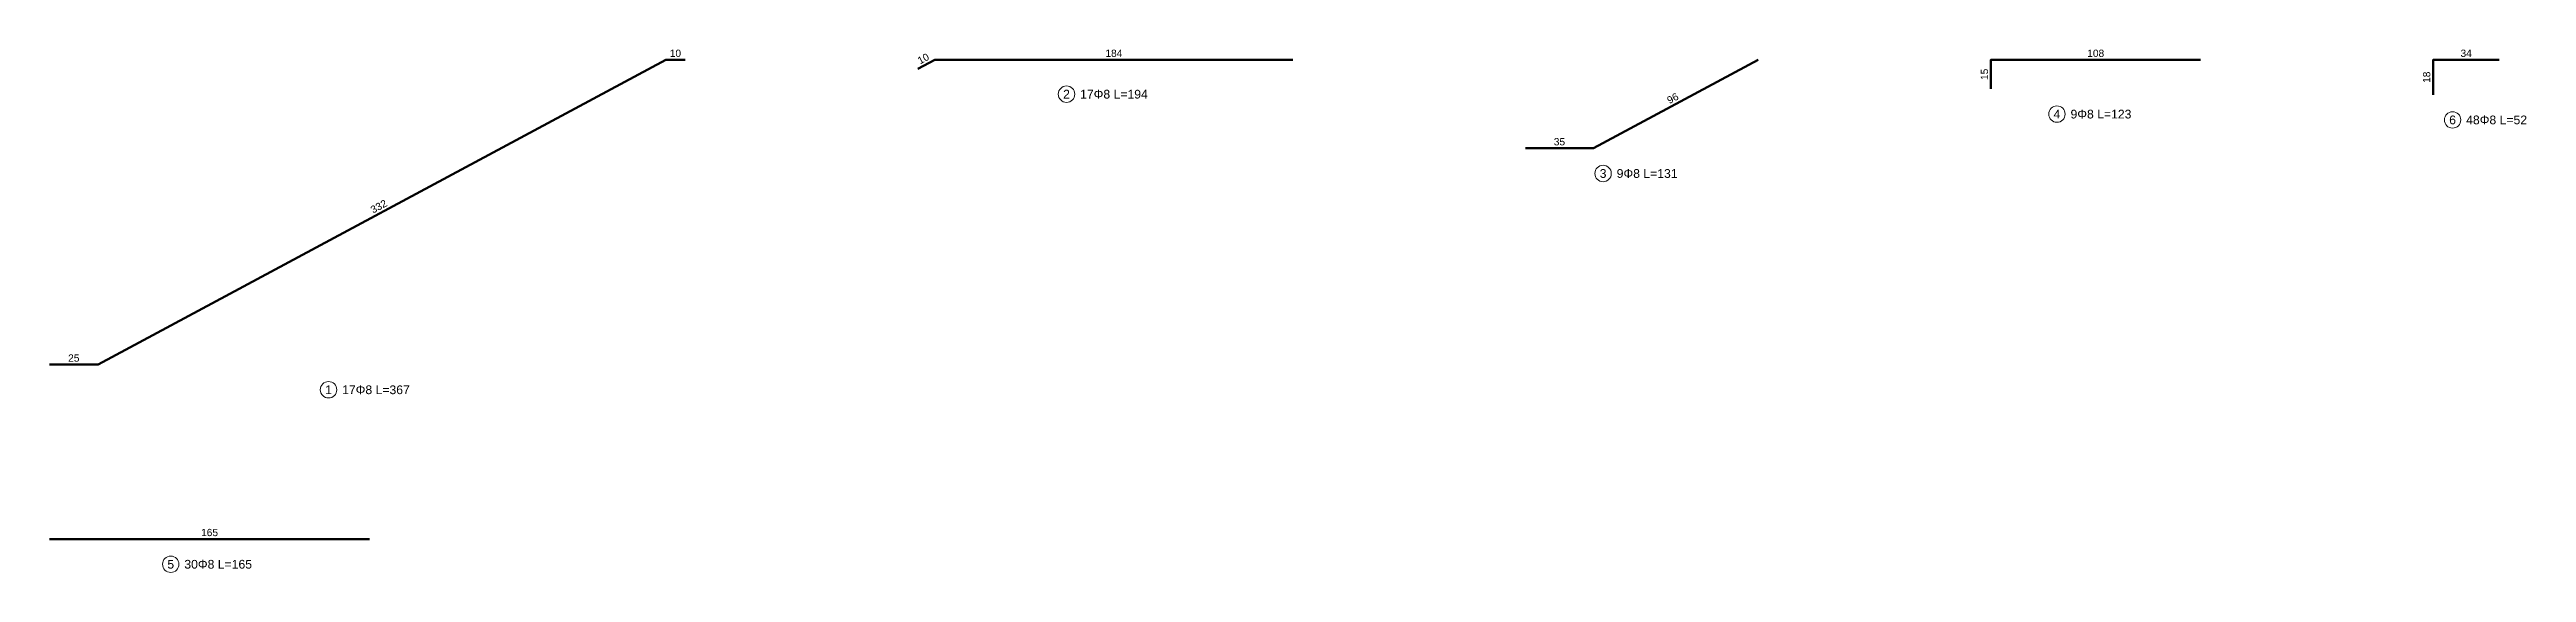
# Model space of a CAD drawing. Header units: millimetres. Extents: x -455 to 11942, y -2742 to 3320.
# Drawn here: x 9143 to 9781, y -1872 to -1737 of the extents above; entities that cross this region are included whole.
import ezdxf
from ezdxf.enums import TextEntityAlignment as Align

# ---------------------------------------------------------------- set-up
doc = ezdxf.new("R2010")
doc.units = ezdxf.units.MM
doc.layers.add('D-BARS', color=1, linetype='Continuous', lineweight=50)
doc.layers.add('D-TEXT', color=7, linetype='Continuous', lineweight=18)
doc.styles.add('RC_TEXT', font='arial.ttf')

msp = doc.modelspace()

# ---------------------------------------------------------------- texts
at = {"layer": 'D-TEXT', "style": 'RC_TEXT'}
for s, height, p in [('10', 1.875, (9304.25, -1738.08)), ('184', 1.875, (9417.28, -1738.08)), ('108', 1.875, (9670.4, -1738.08)), ('34', 1.875, (9765.9, -1738.08)), ('2', 2.25, (9405.07, -1748.63)), ('4', 2.25, (9660.4, -1753.77)), ('6', 2.25, (9762.4, -1755.27)), ('35', 1.875, (9532.15, -1760.9)), ('3', 2.25, (9543.4, -1769.09)), ('25', 1.875, (9149.14, -1816.68)), ('1', 2.25, (9214.82, -1824.87)), ('165', 1.875, (9184.14, -1861.68)), ('5', 2.25, (9174.14, -1869.87))]:
    msp.add_text(s, height=height, dxfattribs=at).set_placement(p, align=Align.MIDDLE_CENTER)
for s, rotation, p in [('10', 28.23745, (9368.15, -1739.46)), ('15', 90, (9641.71, -1743.52)), ('18', 90, (9755.71, -1744.27)), ('96', 28.23745, (9561.35, -1749.69)), ('332', 28.23745, (9227.77, -1777.58))]:
    msp.add_text(s, height=1.875, rotation=rotation, dxfattribs=at).set_placement(p, align=Align.MIDDLE_CENTER)
for s, p in [('17Φ8 L=194', (9408.57, -1748.63)), ('9Φ8 L=123', (9663.9, -1753.77)), ('48Φ8 L=52', (9765.9, -1755.27)), ('9Φ8 L=131', (9546.9, -1769.09)), ('17Φ8 L=367', (9218.32, -1824.87)), ('30Φ8 L=165', (9177.64, -1869.87))]:
    msp.add_text(s, height=2.25, dxfattribs=at).set_placement(p, align=Align.MIDDLE_LEFT)

# ---------------------------------------------------------------- linework, layer by layer
at = {"layer": 'D-BARS'}
for points in [[(9142.89, -1818.37), (9155.39, -1818.37), (9301.75, -1739.77), (9306.75, -1739.77)], [(9366.75, -1742.13), (9371.16, -1739.77), (9463.4, -1739.77)], [(9523.4, -1762.59), (9540.9, -1762.59), (9583.4, -1739.77)], [(9643.4, -1747.27), (9643.4, -1739.77), (9697.4, -1739.77)], [(9757.4, -1748.77), (9757.4, -1739.77), (9774.4, -1739.77)], [(9142.89, -1863.37), (9225.39, -1863.37)]]:
    msp.add_lwpolyline(points, dxfattribs=at)
at = {"layer": 'D-TEXT'}
for centre in [(9405.07, -1748.63), (9660.4, -1753.77), (9762.4, -1755.27), (9543.4, -1769.09), (9214.82, -1824.87), (9174.14, -1869.87)]:
    msp.add_circle(centre, 2.12, dxfattribs=at)

msp.set_redraw_order([(e.dxf.handle, doc.entitydb.next_handle()) for e in msp.query("TEXT MTEXT ATTDEF DIMENSION ARC_DIMENSION")])  # texts and dimensions are drawn at this point

doc.saveas('drawing.dxf')
